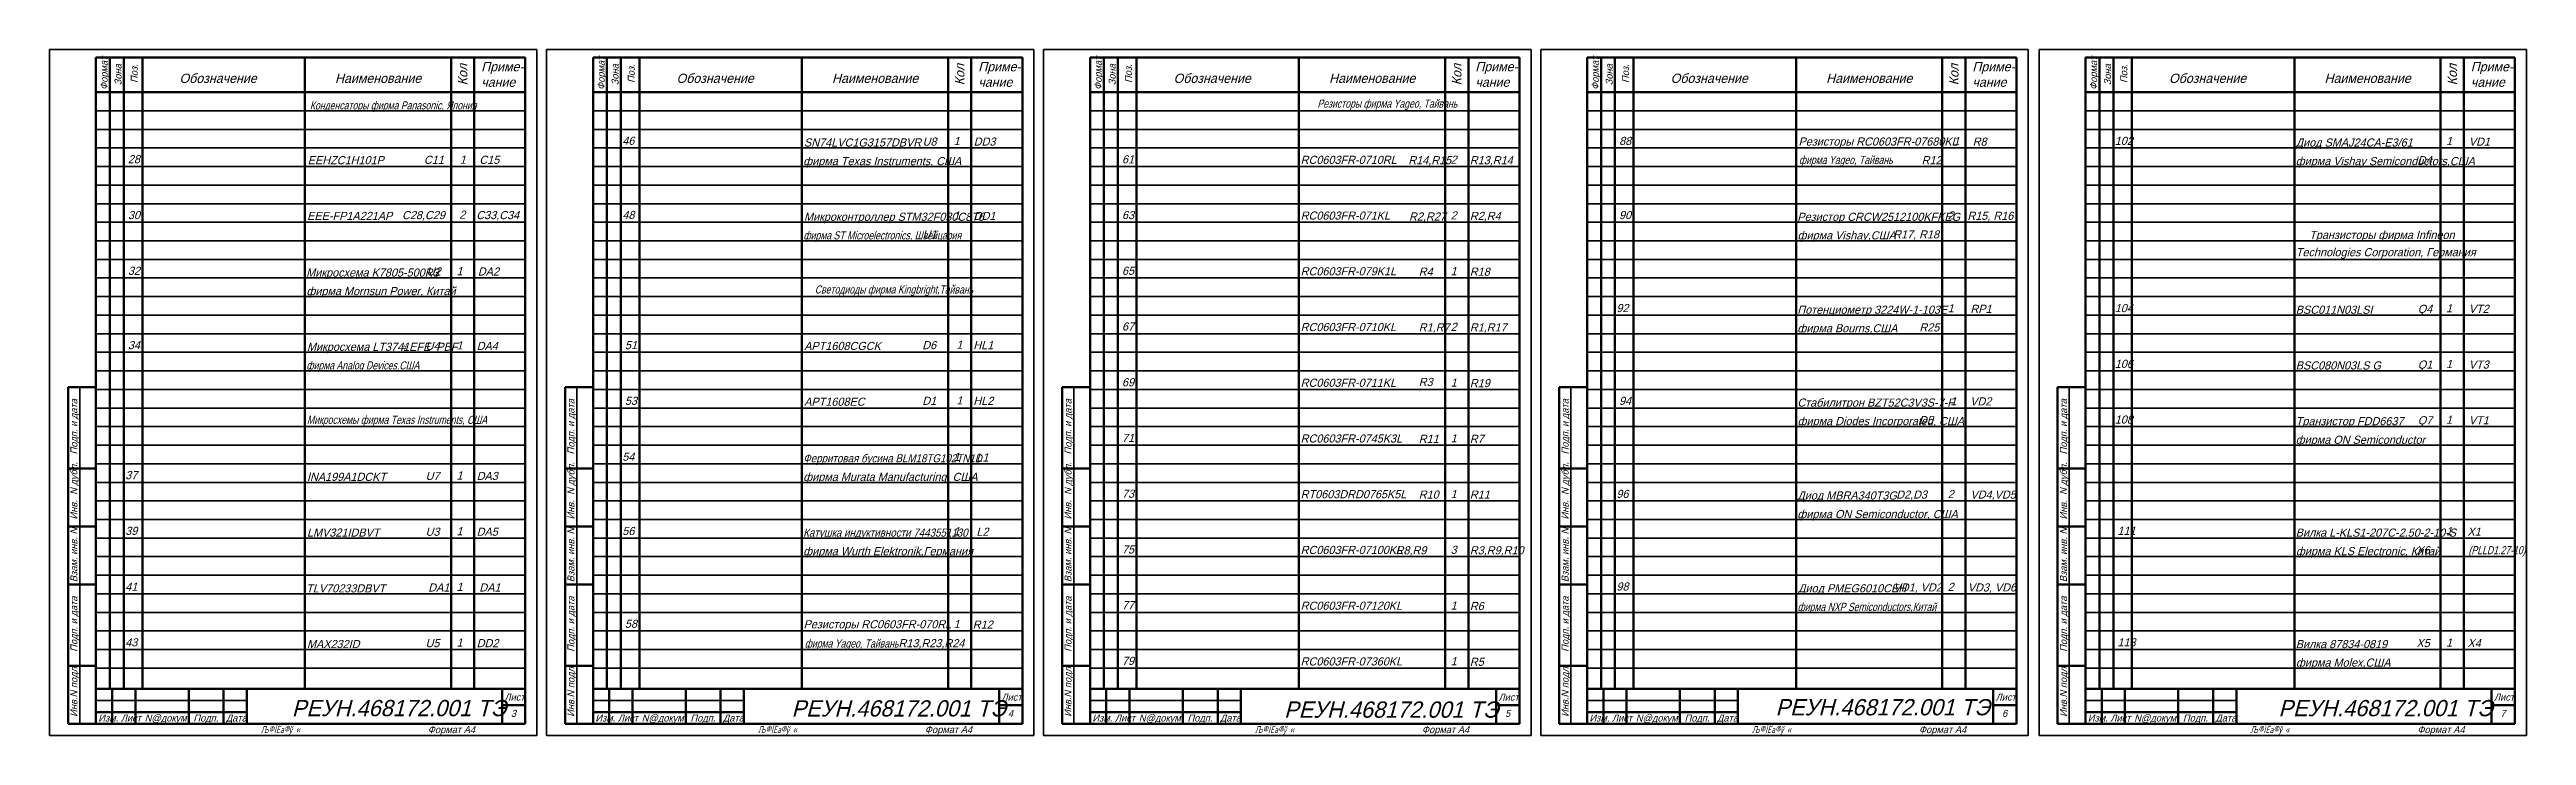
# Model space of a CAD drawing. Extents: x 23089 to 26268, y -1278 to -524.
# Drawn here: x 24157 to 25224, y -943 to -648 of the extents above; entities that cross this region are included whole.
import ezdxf

# ---------------------------------------------------------------- set-up
doc = ezdxf.new("R2010")
doc.units = 0
doc.header["$MEASUREMENT"] = 0
doc.layers.get('Defpoints').update_dxf_attribs({"color": 8, "linetype": 'CONTINUOUS'})
doc.layers.add('CONTUR', color=7, linetype='CONTINUOUS', lineweight=50)
doc.layers.add('DIM', color=1, linetype='CONTINUOUS', lineweight=35)
doc.layers.add('TEXT', color=1, linetype='CONTINUOUS')
doc.styles.add('ECKD', font='ec5cdwin.shx', dxfattribs={"oblique": 15})
doc.styles.add('ESKD', font='eskd', dxfattribs={"width": 0.9, "oblique": 15, "height": 4})

msp = doc.modelspace()

# ---------------------------------------------------------------- texts
at = {"layer": 'Defpoints', "style": 'ECKD', "oblique": 15}
for s, p in [('U8', (24532.867, -689.458)), ('С11', (24317.992, -697.299)), ('R14,R15', (24742.134, -697.477)), ('R12', (24963.294, -697.477)), ('D4', (25177.058, -697.483)), ('С28,С29', (24308.558, -721.112)), ('R2,R27', (24742.446, -721.719)), ('U1', (24532.867, -729.458)), ('R17, R18', (24951.016, -729.419)), ('U2', (24319.233, -745.411)), ('R4', (24746.633, -745.477)), ('R1,R7', (24746.633, -769.477)), ('R25', (24962.334, -769.483)), ('Q4', (25177.058, -761.483)), ('U4', (24318.706, -777.458)), ('D6', (24532.719, -777.112)), ('R3', (24746.633, -792.977)), ('Q1', (25177.058, -785.483)), ('D1', (24532.719, -801.112)), ('D5', (24962.213, -809.355)), ('Q7', (25177.058, -809.483)), ('R11', (24746.633, -817.477)), ('U7', (24318.706, -833.458)), ('R10', (24746.633, -841.477)), ('D2,D3', (24952.334, -841.483)), ('U3', (24318.706, -857.458)), ('R8,R9', (24736.633, -865.477)), ('X6', (25176.461, -865.427)), ('DA1', (24319.851, -881.483)), ('VD1, VD2', (24951.19, -881.458)), ('U5', (24318.706, -905.458)), ('R13,R23,R24', (24522.471, -905.477)), ('X5', (25176.461, -905.427))]:
    msp.add_text(s, height=3.5, dxfattribs=at).set_placement(p)
at = {"layer": 'DIM', "style": 'ECKD', "oblique": 15}
for s, height, p in [('Формат', 3, (24181.681, -665.449)), ('Формат', 3, (24395.842, -665.449)), ('Формат', 3, (24610.003, -665.449)), ('Формат', 3, (24824.164, -665.449)), ('Формат', 3, (25038.889, -665.449)), ('Зона', 3, (24187.681, -663.449)), ('Поз.', 3, (24194.681, -662.449)), ('Кол', 4, (24336.681, -663.449)), ('Зона', 3, (24401.842, -663.449)), ('Поз.', 3, (24408.842, -662.449)), ('Кол', 4, (24550.842, -663.449)), ('Зона', 3, (24616.003, -663.449)), ('Поз.', 3, (24623.003, -662.449)), ('Кол', 4, (24765.003, -663.449)), ('Зона', 3, (24830.164, -663.449)), ('Поз.', 3, (24837.164, -662.449)), ('Кол', 4, (24979.164, -663.449)), ('Зона', 3, (25044.889, -663.449)), ('Поз.', 3, (25051.889, -662.449)), ('Кол', 4, (25193.889, -663.449)), ('Подп. и дата', 3, (24168.681, -822.449)), ('Подп. и дата', 3, (24382.842, -822.449)), ('Подп. и дата', 3, (24597.003, -822.449)), ('Подп. и дата', 3, (24811.164, -822.449)), ('Подп. и дата', 3, (25025.889, -822.449)), ('Инв.  N дубл.', 3, (24168.681, -850.449)), ('Инв.  N дубл.', 3, (24382.842, -850.449)), ('Инв.  N дубл.', 3, (24597.003, -850.449)), ('Инв.  N дубл.', 3, (24811.164, -850.449)), ('Инв.  N дубл.', 3, (25025.889, -850.449)), ('Взам. инв. N', 3, (24168.681, -877.449)), ('Взам. инв. N', 3, (24382.842, -877.449)), ('Взам. инв. N', 3, (24597.003, -877.449)), ('Взам. инв. N', 3, (24811.164, -877.449)), ('Взам. инв. N', 3, (25025.889, -877.449)), ('Подп. и дата', 3, (24168.681, -907.449)), ('Подп. и дата', 3, (24382.842, -907.449)), ('Подп. и дата', 3, (24597.003, -907.449)), ('Подп. и дата', 3, (24811.164, -907.449)), ('Подп. и дата', 3, (25025.889, -907.449)), ('Инв.N подл.', 3, (24168.681, -935.449)), ('Инв.N подл.', 3, (24382.842, -935.449)), ('Инв.N подл.', 3, (24597.003, -935.449)), ('Инв.N подл.', 3, (24811.164, -935.449)), ('Инв.N подл.', 3, (25025.889, -935.449))]:
    msp.add_text(s, height=height, rotation=90, dxfattribs=at).set_placement(p)
for s, height, p in [('Обозначение', 4, (24212.681, -662.449)), ('Наименование', 4, (24279.681, -662.449)), ('Приме-', 4, (24342.681, -657.449)), ('чание', 4, (24342.681, -664.115)), ('Обозначение', 4, (24426.842, -662.449)), ('Наименование', 4, (24493.842, -662.449)), ('Приме-', 4, (24556.842, -657.449)), ('чание', 4, (24556.842, -664.115)), ('Обозначение', 4, (24641.003, -662.449)), ('Наименование', 4, (24708.003, -662.449)), ('Приме-', 4, (24771.003, -657.449)), ('чание', 4, (24771.003, -664.115)), ('Обозначение', 4, (24855.164, -662.449)), ('Наименование', 4, (24922.164, -662.449)), ('Приме-', 4, (24985.164, -657.449)), ('чание', 4, (24985.164, -664.115)), ('Обозначение', 4, (25069.889, -662.449)), ('Наименование', 4, (25136.889, -662.449)), ('Приме-', 4, (25199.889, -657.449)), ('чание', 4, (25199.889, -664.115)), ('РЕУН.468172.001 ТЭ', 7, (24261.085, -935.17)), ('Лист', 3, (24352.681, -928.449)), ('РЕУН.468172.001 ТЭ', 7, (24476.402, -935.295)), ('Лист', 3, (24566.842, -928.449)), ('Лист', 3, (24781.003, -928.449)), ('РЕУН.468172.001 ТЭ', 7, (24900.354, -934.8)), ('Лист', 3, (24995.164, -928.449)), ('РЕУН.468172.001 ТЭ', 7, (25117.039, -935.194)), ('Лист', 3, (25209.889, -928.449)), ('Изм. Лист', 3, (24177.681, -937.449)), ('N@докум.', 3, (24197.681, -937.449)), ('Подп.', 3, (24218.681, -937.449)), ('Дата', 3, (24232.681, -937.449)), ('Изм. Лист', 3, (24391.842, -937.449)), ('N@докум.', 3, (24411.842, -937.449)), ('Подп.', 3, (24432.842, -937.449)), ('Дата', 3, (24446.842, -937.449)), ('Изм. Лист', 3, (24606.003, -937.449)), ('N@докум.', 3, (24626.003, -937.449)), ('Подп.', 3, (24647.003, -937.449)), ('Дата', 3, (24661.003, -937.449)), ('РЕУН.468172.001 ТЭ', 7, (24688.612, -935.821)), ('Изм. Лист', 3, (24820.164, -937.449)), ('N@докум.', 3, (24840.164, -937.449)), ('Подп.', 3, (24861.164, -937.449)), ('Дата', 3, (24875.164, -937.449)), ('Изм. Лист', 3, (25034.889, -937.449)), ('N@докум.', 3, (25054.889, -937.449)), ('Подп.', 3, (25075.889, -937.449)), ('Дата', 3, (25089.889, -937.449)), ('Формат A4', 3, (24319.681, -942.449)), ('Формат A4', 3, (24533.842, -942.449)), ('Формат A4', 3, (24748.003, -942.449)), ('Формат A4', 3, (24962.164, -942.449)), ('Формат A4', 3, (25176.889, -942.449))]:
    msp.add_text(s, height=height, dxfattribs=at).set_placement(p)
at = {"layer": 'DIM', "style": 'ESKD', "oblique": 15, "width": 0.8}
for p in [(24247.713, -942.449), (24461.874, -942.449), (24676.035, -942.449), (24890.196, -942.449), (25104.92, -942.449)]:
    msp.add_text('Љ®ЇЁа®ў\xa0«', height=3, dxfattribs=at).set_placement(p)
at = {"layer": 'DIM', "insert": (24308.334, -775.105), "char_height": 2.5, "attachment_point": 1, "style": 'ECKD'}
msp.add_mtext_dynamic_manual_height_columns('{\\fTimes New Roman|b0|i0|c204|p18;#}', width=3.02726, gutter_width=12.5, heights=[2.55], dxfattribs=at)
at = {"layer": 'TEXT', "style": 'ECKD', "oblique": 15}
for s, width, p in [('Конденсаторы фирма Panasonic, Япония', 0.8, (24268.86, -673.861)), ('Резисторы фирма Yageo, Тайвань', 0.8, (24702.964, -673.091)), ('фирма Yageo, Тайвань', 0.8, (24910.42, -697.373)), ('фирма ST Microelectronics, Швейцария', 0.8, (24481.524, -729.835)), ('Светодиоды фирма Kingbright,Тайвань', 0.8, (24486.407, -753.137)), ('фирма Analog Devices,США', 0.8, (24267.363, -785.835)), ('Микросхемы фирма Texas Instruments, США', 0.8, (24267.586, -809.288)), ('Ферритовая бусина BLM18TG102TN1D', 0.9, (24481.434, -825.857)), ('Катушка индуктивности 7443551130', 0.9, (24481.434, -857.857)), ('(PLLD1.27-10)', 0.8, (25198.922, -865.426)), ('фирма NXP Semiconductors,Китай', 0.8, (24909.847, -889.835)), ('фирма Yageo, Тайвань', 0.8, (24482.06, -905.608))]:
    msp.add_text(s, height=3.5, dxfattribs=dict(at, width=width)).set_placement(p)
for s, height, p in [('28', 3.5, (24190.437, -697.023)), ('46', 3.5, (24403.472, -689.09)), ('SN74LVC1G3157DBVR', 3.5, (24481.762, -689.832)), ('1', 3.5, (24546.199, -689.238)), ('DD3', 3.5, (24554.867, -689.458)), ('61', 3.5, (24618.762, -697.093)), ('88', 3.5, (24832.966, -689.178)), ('Резисторы RC0603FR-07680KL', 3.5, (24910.264, -689.432)), ('1', 3.5, (24977.022, -689.238)), ('R8', 3.5, (24985.294, -689.477)), ('102', 3.5, (25046.511, -689.153)), ('Диод SMAJ24CA-E3/61', 3.5, (25124.48, -689.857)), ('1', 3.5, (25189.246, -689.238)), ('VD1', 3.5, (25199.058, -689.483)), ('EEHZC1H101P', 3.5, (24267.94, -697.471)), ('1', 3.5, (24333.438, -697.25)), ('С15', 3.5, (24341.879, -697.299)), ('фирма Texas Instruments, США', 3.5, (24481.434, -697.857)), ('RC0603FR-0710RL', 3.5, (24695.747, -697.322)), ('2', 3.5, (24760.361, -697.238)), ('R13,R14', 3.5, (24768.633, -697.477)), ('фирма Vishay Semiconductors,США ', 3.5, (25124.48, -697.857)), ('30', 3.5, (24190.45, -721.094)), ('EEE-FP1A221AP', 3.5, (24267.669, -721.474)), ('2', 3.5, (24333.226, -720.928)), ('С33,С34', 3.5, (24340.558, -721.112)), ('48', 3.5, (24403.487, -721.045)), ('Микроконтроллер STM32F030C8T6', 3.5, (24481.762, -721.832)), ('1', 3.5, (24546.199, -721.238)), ('DD1', 3.5, (24554.867, -721.458)), ('63', 3.5, (24618.762, -721.093)), ('RC0603FR-071KL', 3.5, (24695.747, -721.322)), ('2', 3.5, (24760.361, -721.238)), ('R2,R4', 3.5, (24768.633, -721.477)), ('90', 3.5, (24832.923, -721.093)), ('Резистор CRCW2512100KFKEG', 3.5, (24909.756, -721.857)), ('2', 3.5, (24974.522, -721.238)), ('R15, R16', 3.5, (24983.016, -721.419)), ('фирма Vishay,США', 3.5, (24909.847, -729.835)), ('Technologies Corporation, Германия', 3.5, (25124.528, -737.081)), ('Транзисторы фирма Infineon', 3.5, (25130.303, -729.656)), ('32', 3.5, (24190.439, -745.093)), ('Микросхема K7805-500R3', 3.5, (24267.273, -745.857)), ('1', 3.5, (24332.038, -745.238)), ('DA2', 3.5, (24341.233, -745.411)), ('65', 3.5, (24618.762, -745.093)), ('RC0603FR-079K1L', 3.5, (24695.747, -745.322)), ('1', 3.5, (24760.361, -745.238)), ('R18', 3.5, (24768.633, -745.477)), ('фирма Mornsun Power, Китай', 3.5, (24267.363, -753.835)), ('92', 3.5, (24831.787, -761.153)), ('104', 3.5, (25046.511, -761.153)), ('67', 3.5, (24618.762, -769.093)), ('RC0603FR-0710KL', 3.5, (24695.747, -769.322)), ('2', 3.5, (24760.361, -769.238)), ('R1,R17', 3.5, (24768.633, -769.477)), ('фирма Bourns,США', 3.5, (24909.756, -769.857)), ('Потенциометр 3224W-1-103E', 3.5, (24909.756, -761.857)), ('1', 3.5, (24974.522, -761.238)), ('RP1', 3.5, (24984.334, -761.483)), ('BSC011N03LSI', 3.5, (25124.48, -761.857)), ('1', 3.5, (25189.246, -761.238)), ('VT2', 3.5, (25199.058, -761.483)), ('34', 3.5, (24190.439, -777.093)), ('Микросхема LT3741EFE  PBF', 3.5, (24267.601, -777.832)), ('1', 3.5, (24332.038, -777.238)), ('DA4', 3.5, (24340.706, -777.458)), ('51', 3.5, (24404.611, -777.094)), ('APT1608CGCK', 3.5, (24481.831, -777.474)), ('1', 3.5, (24547.387, -776.928)), ('HL1', 3.5, (24554.719, -777.112)), ('69', 3.5, (24618.762, -793.093)), ('106', 3.5, (25046.511, -785.153)), ('BSC080N03LS G', 3.5, (25124.48, -785.857)), ('1', 3.5, (25189.246, -785.238)), ('VT3', 3.5, (25199.058, -785.483)), ('53', 3.5, (24404.611, -801.094)), ('APT1608EC', 3.5, (24481.831, -801.474)), ('1', 3.5, (24547.387, -800.928)), ('HL2', 3.5, (24554.719, -801.112)), ('RC0603FR-0711KL', 3.5, (24695.747, -793.322)), ('1', 3.5, (24760.361, -793.238)), ('R19', 3.5, (24768.633, -793.477)), ('94', 3.5, (24832.923, -801.093)), ('Стабилитрон BZT52C3V3S-7-F', 3.5, (24909.756, -801.857)), ('1', 3.5, (24975.709, -801.282)), ('VD2', 3.5, (24984.213, -801.355)), ('фирма Diodes Incorporated, США', 3.5, (24909.847, -809.835)), ('108', 3.5, (25046.511, -809.153)), ('Транзистор FDD6637', 3.5, (25124.48, -809.857)), ('1', 3.5, (25189.246, -809.238)), ('VT1', 3.5, (25199.058, -809.483)), ('54', 3.5, (24403.465, -825.153)), ('1', 3.5, (24546.199, -825.238)), ('71', 3.5, (24618.762, -817.093)), ('RC0603FR-0745K3L', 3.5, (24695.747, -817.322)), ('1', 3.5, (24760.361, -817.238)), ('R7', 3.5, (24768.633, -817.477)), ('фирма ON Semiconductor', 3.5, (25124.48, -817.857)), ('37', 3.5, (24189.311, -833.09)), ('INA199A1DCKT', 3.5, (24267.601, -833.832)), ('1', 3.5, (24332.038, -833.238)), ('DA3', 3.5, (24340.706, -833.458)), ('фирма Murata Manufacturing, США', 3.5, (24481.434, -833.857)), ('L1', 3.5, (24556.012, -825.483)), ('73', 3.5, (24618.762, -841.093)), ('RT0603DRD0765K5L', 3.5, (24695.747, -841.322)), ('1', 3.5, (24760.361, -841.238)), ('R11', 3.5, (24768.633, -841.477)), ('96', 3.5, (24831.787, -841.153)), ('Диод MBRA340T3G', 3.5, (24909.756, -841.857)), ('2', 3.5, (24974.522, -841.238)), ('VD4,VD5', 3.5, (24984.334, -841.483)), ('39', 3.5, (24189.311, -857.09)), ('1', 3.5, (24332.038, -857.238)), ('56', 3.5, (24403.465, -857.153)), ('1', 3.5, (24546.199, -857.238)), ('фирма ON Semiconductor, США', 3.5, (24909.756, -849.857)), ('111', 3.5, (25047.647, -857.093)), ('1', 3.5, (25189.246, -857.238)), ('LMV321IDBVT', 3.5, (24267.601, -857.832)), ('DA5', 3.5, (24340.706, -857.458)), ('фирма Wurth Elektronik,Германия', 3.5, (24481.434, -865.857)), ('L2', 3.5, (24556.012, -857.483)), ('75', 3.5, (24618.762, -865.093)), ('RC0603FR-07100KL', 3.5, (24695.747, -865.322)), ('3', 3.5, (24760.361, -865.238)), ('R3,R9,R10', 3.5, (24768.633, -865.477)), ('Вилка L-KLS1-207C-2.50-2-10-S', 3.5, (25124.48, -857.857)), ('фирма KLS Electronic, Китай', 3.5, (25124.571, -865.835)), ('X1', 3.5, (25198.461, -857.427)), ('41', 3.5, (24189.304, -881.153)), ('TLV70233DBVT', 3.5, (24267.273, -881.857)), ('1', 3.5, (24332.038, -881.238)), ('DA1', 3.5, (24341.851, -881.483)), ('77', 3.5, (24618.762, -889.093)), ('RC0603FR-07120KL', 3.5, (24695.747, -889.322)), ('1', 3.5, (24760.361, -889.238)), ('98', 3.5, (24831.809, -881.045)), ('Диод PMEG6010CEH', 3.5, (24910.084, -881.832)), ('2', 3.5, (24974.522, -881.238)), ('VD3, VD6', 3.5, (24983.19, -881.458)), ('58', 3.5, (24404.601, -897.093)), ('Резисторы RC0603FR-070RL', 3.5, (24481.586, -897.322)), ('1', 3.5, (24546.199, -897.238)), ('R12', 3.5, (24554.471, -897.477)), ('R6', 3.5, (24768.633, -889.477)), ('43', 3.5, (24189.311, -905.09)), ('MAX232ID', 3.5, (24267.601, -905.832)), ('1', 3.5, (24332.038, -905.238)), ('DD2', 3.5, (24340.706, -905.458)), ('113', 3.5, (25047.647, -905.093)), ('Вилка 87834-0819', 3.5, (25124.48, -905.857)), ('1', 3.5, (25189.246, -905.238)), ('X4', 3.5, (25198.461, -905.427)), ('79', 3.5, (24618.762, -913.093)), ('RC0603FR-07360KL', 3.5, (24695.747, -913.322)), ('1', 3.5, (24760.361, -913.238)), ('R5', 3.5, (24768.633, -913.477)), ('фирма Molex,США', 3.5, (25124.571, -913.835)), ('3', 3, (24355.481, -935.449)), ('4', 3, (24569.642, -935.449)), ('5', 3, (24783.803, -935.449)), ('6', 3, (24997.964, -935.449)), ('7', 3, (25212.689, -935.449))]:
    msp.add_text(s, height=height, dxfattribs=at).set_placement(p)

# ---------------------------------------------------------------- linework, layer by layer
at = {"layer": 'CONTUR'}
for p, q in [((24176.681, -938.449), (24176.681, -651.449)), ((24176.681, -651.449), (24361.681, -651.449)), ((24182.681, -651.449), (24182.681, -923.449)), ((24188.681, -651.449), (24188.681, -923.449)), ((24196.681, -651.449), (24196.681, -923.449)), ((24266.681, -651.449), (24266.681, -923.449)), ((24329.681, -651.449), (24329.681, -923.449)), ((24339.681, -651.449), (24339.681, -923.449)), ((24361.681, -651.449), (24361.681, -938.449)), ((24390.842, -938.449), (24390.842, -651.449)), ((24390.842, -651.449), (24575.842, -651.449)), ((24396.842, -651.449), (24396.842, -923.449)), ((24402.842, -651.449), (24402.842, -923.449)), ((24410.842, -651.449), (24410.842, -923.449)), ((24480.842, -651.449), (24480.842, -923.449)), ((24543.842, -651.449), (24543.842, -923.449)), ((24553.842, -651.449), (24553.842, -923.449)), ((24575.842, -651.449), (24575.842, -938.449)), ((24605.003, -938.449), (24605.003, -651.449)), ((24605.003, -651.449), (24790.003, -651.449)), ((24611.003, -651.449), (24611.003, -923.449)), ((24617.003, -651.449), (24617.003, -923.449)), ((24625.003, -651.449), (24625.003, -923.449)), ((24695.003, -651.449), (24695.003, -923.449)), ((24758.003, -651.449), (24758.003, -923.449)), ((24768.003, -651.449), (24768.003, -923.449)), ((24790.003, -651.449), (24790.003, -938.449)), ((24819.164, -938.449), (24819.164, -651.449)), ((24819.164, -651.449), (25004.164, -651.449)), ((24825.164, -651.449), (24825.164, -923.449)), ((24831.164, -651.449), (24831.164, -923.449)), ((24839.164, -651.449), (24839.164, -923.449)), ((24909.164, -651.449), (24909.164, -923.449)), ((24972.164, -651.449), (24972.164, -923.449)), ((24982.164, -651.449), (24982.164, -923.449)), ((25004.164, -651.449), (25004.164, -938.449)), ((25033.889, -938.449), (25033.889, -651.449)), ((25033.889, -651.449), (25218.889, -651.449)), ((25039.889, -651.449), (25039.889, -923.449)), ((25045.889, -651.449), (25045.889, -923.449)), ((25053.889, -651.449), (25053.889, -923.449)), ((25123.889, -651.449), (25123.889, -923.449)), ((25186.889, -651.449), (25186.889, -923.449)), ((25196.889, -651.449), (25196.889, -923.449)), ((25218.889, -651.449), (25218.889, -938.449)), ((24176.681, -666.449), (24361.681, -666.449)), ((24390.842, -666.449), (24575.842, -666.449)), ((24605.003, -666.449), (24790.003, -666.449)), ((24819.164, -666.449), (25004.164, -666.449)), ((25033.889, -666.449), (25218.889, -666.449)), ((24164.681, -828.449), (24164.681, -793.449)), ((24164.681, -793.449), (24176.681, -793.449)), ((24378.842, -828.449), (24378.842, -793.449)), ((24378.842, -793.449), (24390.842, -793.449)), ((24593.003, -828.449), (24593.003, -793.449)), ((24593.003, -793.449), (24605.003, -793.449)), ((24807.164, -828.449), (24807.164, -793.449)), ((24807.164, -793.449), (24819.164, -793.449)), ((25021.889, -828.449), (25021.889, -793.449)), ((25021.889, -793.449), (25033.889, -793.449)), ((24164.681, -828.449), (24176.681, -828.449)), ((24176.681, -828.449), (24164.681, -828.449)), ((24164.681, -853.449), (24164.681, -828.449)), ((24378.842, -828.449), (24390.842, -828.449)), ((24390.842, -828.449), (24378.842, -828.449)), ((24378.842, -853.449), (24378.842, -828.449)), ((24593.003, -828.449), (24605.003, -828.449)), ((24605.003, -828.449), (24593.003, -828.449)), ((24593.003, -853.449), (24593.003, -828.449)), ((24807.164, -828.449), (24819.164, -828.449)), ((24819.164, -828.449), (24807.164, -828.449)), ((24807.164, -853.449), (24807.164, -828.449)), ((25021.889, -828.449), (25033.889, -828.449)), ((25033.889, -828.449), (25021.889, -828.449)), ((25021.889, -853.449), (25021.889, -828.449)), ((24164.681, -878.449), (24164.681, -853.449)), ((24164.681, -853.449), (24176.681, -853.449)), ((24176.681, -853.449), (24164.681, -853.449)), ((24378.842, -878.449), (24378.842, -853.449)), ((24378.842, -853.449), (24390.842, -853.449)), ((24390.842, -853.449), (24378.842, -853.449)), ((24593.003, -878.449), (24593.003, -853.449)), ((24593.003, -853.449), (24605.003, -853.449)), ((24605.003, -853.449), (24593.003, -853.449)), ((24807.164, -878.449), (24807.164, -853.449)), ((24807.164, -853.449), (24819.164, -853.449)), ((24819.164, -853.449), (24807.164, -853.449)), ((25021.889, -878.449), (25021.889, -853.449)), ((25021.889, -853.449), (25033.889, -853.449)), ((25033.889, -853.449), (25021.889, -853.449)), ((24164.681, -913.449), (24164.681, -878.449)), ((24164.681, -878.449), (24176.681, -878.449)), ((24176.681, -878.449), (24164.681, -878.449)), ((24378.842, -913.449), (24378.842, -878.449)), ((24378.842, -878.449), (24390.842, -878.449)), ((24390.842, -878.449), (24378.842, -878.449)), ((24593.003, -913.449), (24593.003, -878.449)), ((24593.003, -878.449), (24605.003, -878.449)), ((24605.003, -878.449), (24593.003, -878.449)), ((24807.164, -913.449), (24807.164, -878.449)), ((24807.164, -878.449), (24819.164, -878.449)), ((24819.164, -878.449), (24807.164, -878.449)), ((25021.889, -913.449), (25021.889, -878.449)), ((25021.889, -878.449), (25033.889, -878.449)), ((25033.889, -878.449), (25021.889, -878.449)), ((24164.681, -938.449), (24164.681, -913.449)), ((24164.681, -913.449), (24176.681, -913.449)), ((24176.681, -913.449), (24164.681, -913.449)), ((24378.842, -938.449), (24378.842, -913.449)), ((24378.842, -913.449), (24390.842, -913.449)), ((24390.842, -913.449), (24378.842, -913.449)), ((24593.003, -938.449), (24593.003, -913.449)), ((24593.003, -913.449), (24605.003, -913.449)), ((24605.003, -913.449), (24593.003, -913.449)), ((24807.164, -938.449), (24807.164, -913.449)), ((24807.164, -913.449), (24819.164, -913.449)), ((24819.164, -913.449), (24807.164, -913.449)), ((25021.889, -938.449), (25021.889, -913.449)), ((25021.889, -913.449), (25033.889, -913.449)), ((25033.889, -913.449), (25021.889, -913.449)), ((24176.681, -923.449), (24361.681, -923.449)), ((24183.681, -923.449), (24183.681, -938.449)), ((24193.681, -923.449), (24193.681, -938.449)), ((24216.681, -923.449), (24216.681, -938.449)), ((24231.681, -923.449), (24231.681, -938.449)), ((24241.681, -923.449), (24241.681, -938.449)), ((24351.681, -923.449), (24351.681, -938.449)), ((24390.842, -923.449), (24575.842, -923.449)), ((24397.842, -923.449), (24397.842, -938.449)), ((24407.842, -923.449), (24407.842, -938.449)), ((24430.842, -923.449), (24430.842, -938.449)), ((24445.842, -923.449), (24445.842, -938.449)), ((24455.842, -923.449), (24455.842, -938.449)), ((24565.842, -923.449), (24565.842, -938.449)), ((24605.003, -923.449), (24790.003, -923.449)), ((24612.003, -923.449), (24612.003, -938.449)), ((24622.003, -923.449), (24622.003, -938.449)), ((24645.003, -923.449), (24645.003, -938.449)), ((24660.003, -923.449), (24660.003, -938.449)), ((24670.003, -923.449), (24670.003, -938.449)), ((24780.003, -923.449), (24780.003, -938.449)), ((24819.164, -923.449), (25004.164, -923.449)), ((24826.164, -923.449), (24826.164, -938.449)), ((24836.164, -923.449), (24836.164, -938.449)), ((24859.164, -923.449), (24859.164, -938.449)), ((24874.164, -923.449), (24874.164, -938.449)), ((24884.164, -923.449), (24884.164, -938.449)), ((24994.164, -923.449), (24994.164, -938.449)), ((25033.889, -923.449), (25218.889, -923.449)), ((25040.889, -923.449), (25040.889, -938.449)), ((25050.889, -923.449), (25050.889, -938.449)), ((25073.889, -923.449), (25073.889, -938.449)), ((25088.889, -923.449), (25088.889, -938.449)), ((25098.889, -923.449), (25098.889, -938.449)), ((25208.889, -923.449), (25208.889, -938.449)), ((24176.681, -938.449), (24164.681, -938.449)), ((24176.681, -933.449), (24241.681, -933.449)), ((24361.681, -938.449), (24176.681, -938.449)), ((24351.681, -930.449), (24361.681, -930.449)), ((24390.842, -938.449), (24378.842, -938.449)), ((24390.842, -933.449), (24455.842, -933.449)), ((24575.842, -938.449), (24390.842, -938.449)), ((24565.842, -930.449), (24575.842, -930.449)), ((24605.003, -938.449), (24593.003, -938.449)), ((24605.003, -933.449), (24670.003, -933.449)), ((24790.003, -938.449), (24605.003, -938.449)), ((24780.003, -930.449), (24790.003, -930.449)), ((24819.164, -938.449), (24807.164, -938.449)), ((24819.164, -933.449), (24884.164, -933.449)), ((25004.164, -938.449), (24819.164, -938.449)), ((24994.164, -930.449), (25004.164, -930.449)), ((25033.889, -938.449), (25021.889, -938.449)), ((25033.889, -933.449), (25098.889, -933.449)), ((25218.889, -938.449), (25033.889, -938.449)), ((25208.889, -930.449), (25218.889, -930.449))]:
    msp.add_line(p, q, dxfattribs=at)
at = {"layer": 'DIM'}
for p, q in [((24156.681, -943.449), (24156.681, -648.075)), ((24156.681, -648.075), (24366.681, -648.075)), ((24366.681, -648.075), (24366.681, -943.449)), ((24370.842, -943.449), (24370.842, -648.075)), ((24370.842, -648.075), (24580.842, -648.075)), ((24580.842, -648.075), (24580.842, -943.449)), ((24585.003, -943.449), (24585.003, -648.075)), ((24585.003, -648.075), (24795.003, -648.075)), ((24795.003, -648.075), (24795.003, -943.449)), ((24799.164, -943.449), (24799.164, -648.075)), ((24799.164, -648.075), (25009.164, -648.075)), ((25009.164, -648.075), (25009.164, -943.449)), ((25013.889, -943.449), (25013.889, -648.075)), ((25013.889, -648.075), (25223.889, -648.075)), ((25223.889, -648.075), (25223.889, -943.449)), ((24176.681, -674.449), (24361.681, -674.449)), ((24176.681, -682.449), (24361.681, -682.449)), ((24390.842, -674.449), (24575.842, -674.449)), ((24390.842, -682.449), (24575.842, -682.449)), ((24605.003, -674.449), (24790.003, -674.449)), ((24605.003, -682.449), (24790.003, -682.449)), ((24819.164, -674.449), (25004.164, -674.449)), ((24819.164, -682.449), (25004.164, -682.449)), ((25033.889, -674.449), (25218.889, -674.449)), ((25033.889, -682.449), (25218.889, -682.449)), ((24176.681, -690.449), (24361.681, -690.449)), ((24390.842, -690.449), (24575.842, -690.449)), ((24605.003, -690.449), (24790.003, -690.449)), ((24819.164, -690.449), (25004.164, -690.449)), ((25033.889, -690.449), (25218.889, -690.449)), ((24176.681, -698.449), (24361.681, -698.449)), ((24390.842, -698.449), (24575.842, -698.449)), ((24605.003, -698.449), (24790.003, -698.449)), ((24819.164, -698.449), (25004.164, -698.449)), ((25033.889, -698.449), (25218.889, -698.449)), ((24176.681, -706.449), (24361.681, -706.449)), ((24176.681, -714.449), (24361.681, -714.449)), ((24390.842, -706.449), (24575.842, -706.449)), ((24390.842, -714.449), (24575.842, -714.449)), ((24605.003, -706.449), (24790.003, -706.449)), ((24605.003, -714.449), (24790.003, -714.449)), ((24819.164, -706.449), (25004.164, -706.449)), ((24819.164, -714.449), (25004.164, -714.449)), ((25033.889, -706.449), (25218.889, -706.449)), ((25033.889, -714.449), (25218.889, -714.449)), ((24176.681, -722.449), (24361.681, -722.449)), ((24390.842, -722.449), (24575.842, -722.449)), ((24605.003, -722.449), (24790.003, -722.449)), ((24819.164, -722.449), (25004.164, -722.449)), ((25033.889, -722.449), (25218.889, -722.449)), ((24176.681, -730.449), (24361.681, -730.449)), ((24390.842, -730.449), (24575.842, -730.449)), ((24605.003, -730.449), (24790.003, -730.449)), ((24819.164, -730.449), (25004.164, -730.449)), ((25033.889, -730.449), (25218.889, -730.449)), ((24176.681, -738.449), (24361.681, -738.449)), ((24176.681, -746.449), (24361.681, -746.449)), ((24390.842, -738.449), (24575.842, -738.449)), ((24390.842, -746.449), (24575.842, -746.449)), ((24605.003, -738.449), (24790.003, -738.449)), ((24605.003, -746.449), (24790.003, -746.449)), ((24819.164, -738.449), (25004.164, -738.449)), ((24819.164, -746.449), (25004.164, -746.449)), ((25033.889, -738.449), (25218.889, -738.449)), ((25033.889, -746.449), (25218.889, -746.449)), ((24176.681, -754.449), (24361.681, -754.449)), ((24390.842, -754.449), (24575.842, -754.449)), ((24605.003, -754.449), (24790.003, -754.449)), ((24819.164, -754.449), (25004.164, -754.449)), ((25033.889, -754.449), (25218.889, -754.449)), ((24176.681, -762.449), (24361.681, -762.449)), ((24390.842, -762.449), (24575.842, -762.449)), ((24605.003, -762.449), (24790.003, -762.449)), ((24819.164, -762.449), (25004.164, -762.449)), ((25033.889, -762.449), (25218.889, -762.449)), ((24176.681, -770.449), (24361.681, -770.449)), ((24176.681, -778.449), (24361.681, -778.449)), ((24390.842, -770.449), (24575.842, -770.449)), ((24390.842, -778.449), (24575.842, -778.449)), ((24605.003, -770.449), (24790.003, -770.449)), ((24605.003, -778.449), (24790.003, -778.449)), ((24819.164, -770.449), (25004.164, -770.449)), ((24819.164, -778.449), (25004.164, -778.449)), ((25033.889, -770.449), (25218.889, -770.449)), ((25033.889, -778.449), (25218.889, -778.449)), ((24176.681, -786.449), (24361.681, -786.449)), ((24390.842, -786.449), (24575.842, -786.449)), ((24605.003, -786.449), (24790.003, -786.449)), ((24819.164, -786.449), (25004.164, -786.449)), ((25033.889, -786.449), (25218.889, -786.449)), ((24169.681, -793.449), (24169.681, -938.449)), ((24176.681, -794.449), (24361.681, -794.449)), ((24383.842, -793.449), (24383.842, -938.449)), ((24390.842, -794.449), (24575.842, -794.449)), ((24598.003, -793.449), (24598.003, -938.449)), ((24605.003, -794.449), (24790.003, -794.449)), ((24812.164, -793.449), (24812.164, -938.449)), ((24819.164, -794.449), (25004.164, -794.449)), ((25026.889, -793.449), (25026.889, -938.449)), ((25033.889, -794.449), (25218.889, -794.449)), ((24176.681, -802.449), (24361.681, -802.449)), ((24176.681, -810.449), (24361.681, -810.449)), ((24390.842, -802.449), (24575.842, -802.449)), ((24390.842, -810.449), (24575.842, -810.449)), ((24605.003, -802.449), (24790.003, -802.449)), ((24605.003, -810.449), (24790.003, -810.449)), ((24819.164, -802.449), (25004.164, -802.449)), ((24819.164, -810.449), (25004.164, -810.449)), ((25033.889, -802.449), (25218.889, -802.449)), ((25033.889, -810.449), (25218.889, -810.449)), ((24176.681, -818.449), (24361.681, -818.449)), ((24390.842, -818.449), (24575.842, -818.449)), ((24605.003, -818.449), (24790.003, -818.449)), ((24819.164, -818.449), (25004.164, -818.449)), ((25033.889, -818.449), (25218.889, -818.449)), ((24176.681, -826.449), (24361.681, -826.449)), ((24390.842, -826.449), (24575.842, -826.449)), ((24605.003, -826.449), (24790.003, -826.449)), ((24819.164, -826.449), (25004.164, -826.449)), ((25033.889, -826.449), (25218.889, -826.449)), ((24176.681, -834.449), (24361.681, -834.449)), ((24176.681, -842.449), (24361.681, -842.449)), ((24390.842, -834.449), (24575.842, -834.449)), ((24390.842, -842.449), (24575.842, -842.449)), ((24605.003, -834.449), (24790.003, -834.449)), ((24605.003, -842.449), (24790.003, -842.449)), ((24819.164, -834.449), (25004.164, -834.449)), ((24819.164, -842.449), (25004.164, -842.449)), ((25033.889, -834.449), (25218.889, -834.449)), ((25033.889, -842.449), (25218.889, -842.449)), ((24176.681, -850.449), (24361.681, -850.449)), ((24390.842, -850.449), (24575.842, -850.449)), ((24605.003, -850.449), (24790.003, -850.449)), ((24819.164, -850.449), (25004.164, -850.449)), ((25033.889, -850.449), (25218.889, -850.449)), ((24176.681, -858.449), (24361.681, -858.449)), ((24390.842, -858.449), (24575.842, -858.449)), ((24605.003, -858.449), (24790.003, -858.449)), ((24819.164, -858.449), (25004.164, -858.449)), ((25033.889, -858.449), (25218.889, -858.449)), ((24176.681, -866.449), (24361.681, -866.449)), ((24176.681, -874.449), (24361.681, -874.449)), ((24390.842, -866.449), (24575.842, -866.449)), ((24390.842, -874.449), (24575.842, -874.449)), ((24605.003, -866.449), (24790.003, -866.449)), ((24605.003, -874.449), (24790.003, -874.449)), ((24819.164, -866.449), (25004.164, -866.449)), ((24819.164, -874.449), (25004.164, -874.449)), ((25033.889, -866.449), (25218.889, -866.449)), ((25033.889, -874.449), (25218.889, -874.449)), ((24176.681, -882.449), (24361.681, -882.449)), ((24390.842, -882.449), (24575.842, -882.449)), ((24605.003, -882.449), (24790.003, -882.449)), ((24819.164, -882.449), (25004.164, -882.449)), ((25033.889, -882.449), (25218.889, -882.449)), ((24176.681, -890.449), (24361.681, -890.449)), ((24390.842, -890.449), (24575.842, -890.449)), ((24605.003, -890.449), (24790.003, -890.449)), ((24819.164, -890.449), (25004.164, -890.449)), ((25033.889, -890.449), (25218.889, -890.449)), ((24176.681, -898.449), (24361.681, -898.449)), ((24176.681, -906.449), (24361.681, -906.449)), ((24390.842, -898.449), (24575.842, -898.449)), ((24390.842, -906.449), (24575.842, -906.449)), ((24605.003, -898.449), (24790.003, -898.449)), ((24605.003, -906.449), (24790.003, -906.449)), ((24819.164, -898.449), (25004.164, -898.449)), ((24819.164, -906.449), (25004.164, -906.449)), ((25033.889, -898.449), (25218.889, -898.449)), ((25033.889, -906.449), (25218.889, -906.449)), ((24176.681, -914.449), (24361.681, -914.449)), ((24390.842, -914.449), (24575.842, -914.449)), ((24605.003, -914.449), (24790.003, -914.449)), ((24819.164, -914.449), (25004.164, -914.449)), ((25033.889, -914.449), (25218.889, -914.449)), ((24176.681, -928.449), (24241.681, -928.449)), ((24390.842, -928.449), (24455.842, -928.449)), ((24605.003, -928.449), (24670.003, -928.449)), ((24819.164, -928.449), (24884.164, -928.449)), ((25033.889, -928.449), (25098.889, -928.449)), ((24156.681, -943.449), (24366.681, -943.449)), ((24370.842, -943.449), (24580.842, -943.449)), ((24585.003, -943.449), (24795.003, -943.449)), ((24799.164, -943.449), (25009.164, -943.449)), ((25013.889, -943.449), (25223.889, -943.449))]:
    msp.add_line(p, q, dxfattribs=at)

msp.set_redraw_order([(e.dxf.handle, doc.entitydb.next_handle()) for e in msp.query("TEXT MTEXT ATTDEF DIMENSION ARC_DIMENSION")])  # texts and dimensions are drawn at this point

doc.saveas('drawing.dxf')
